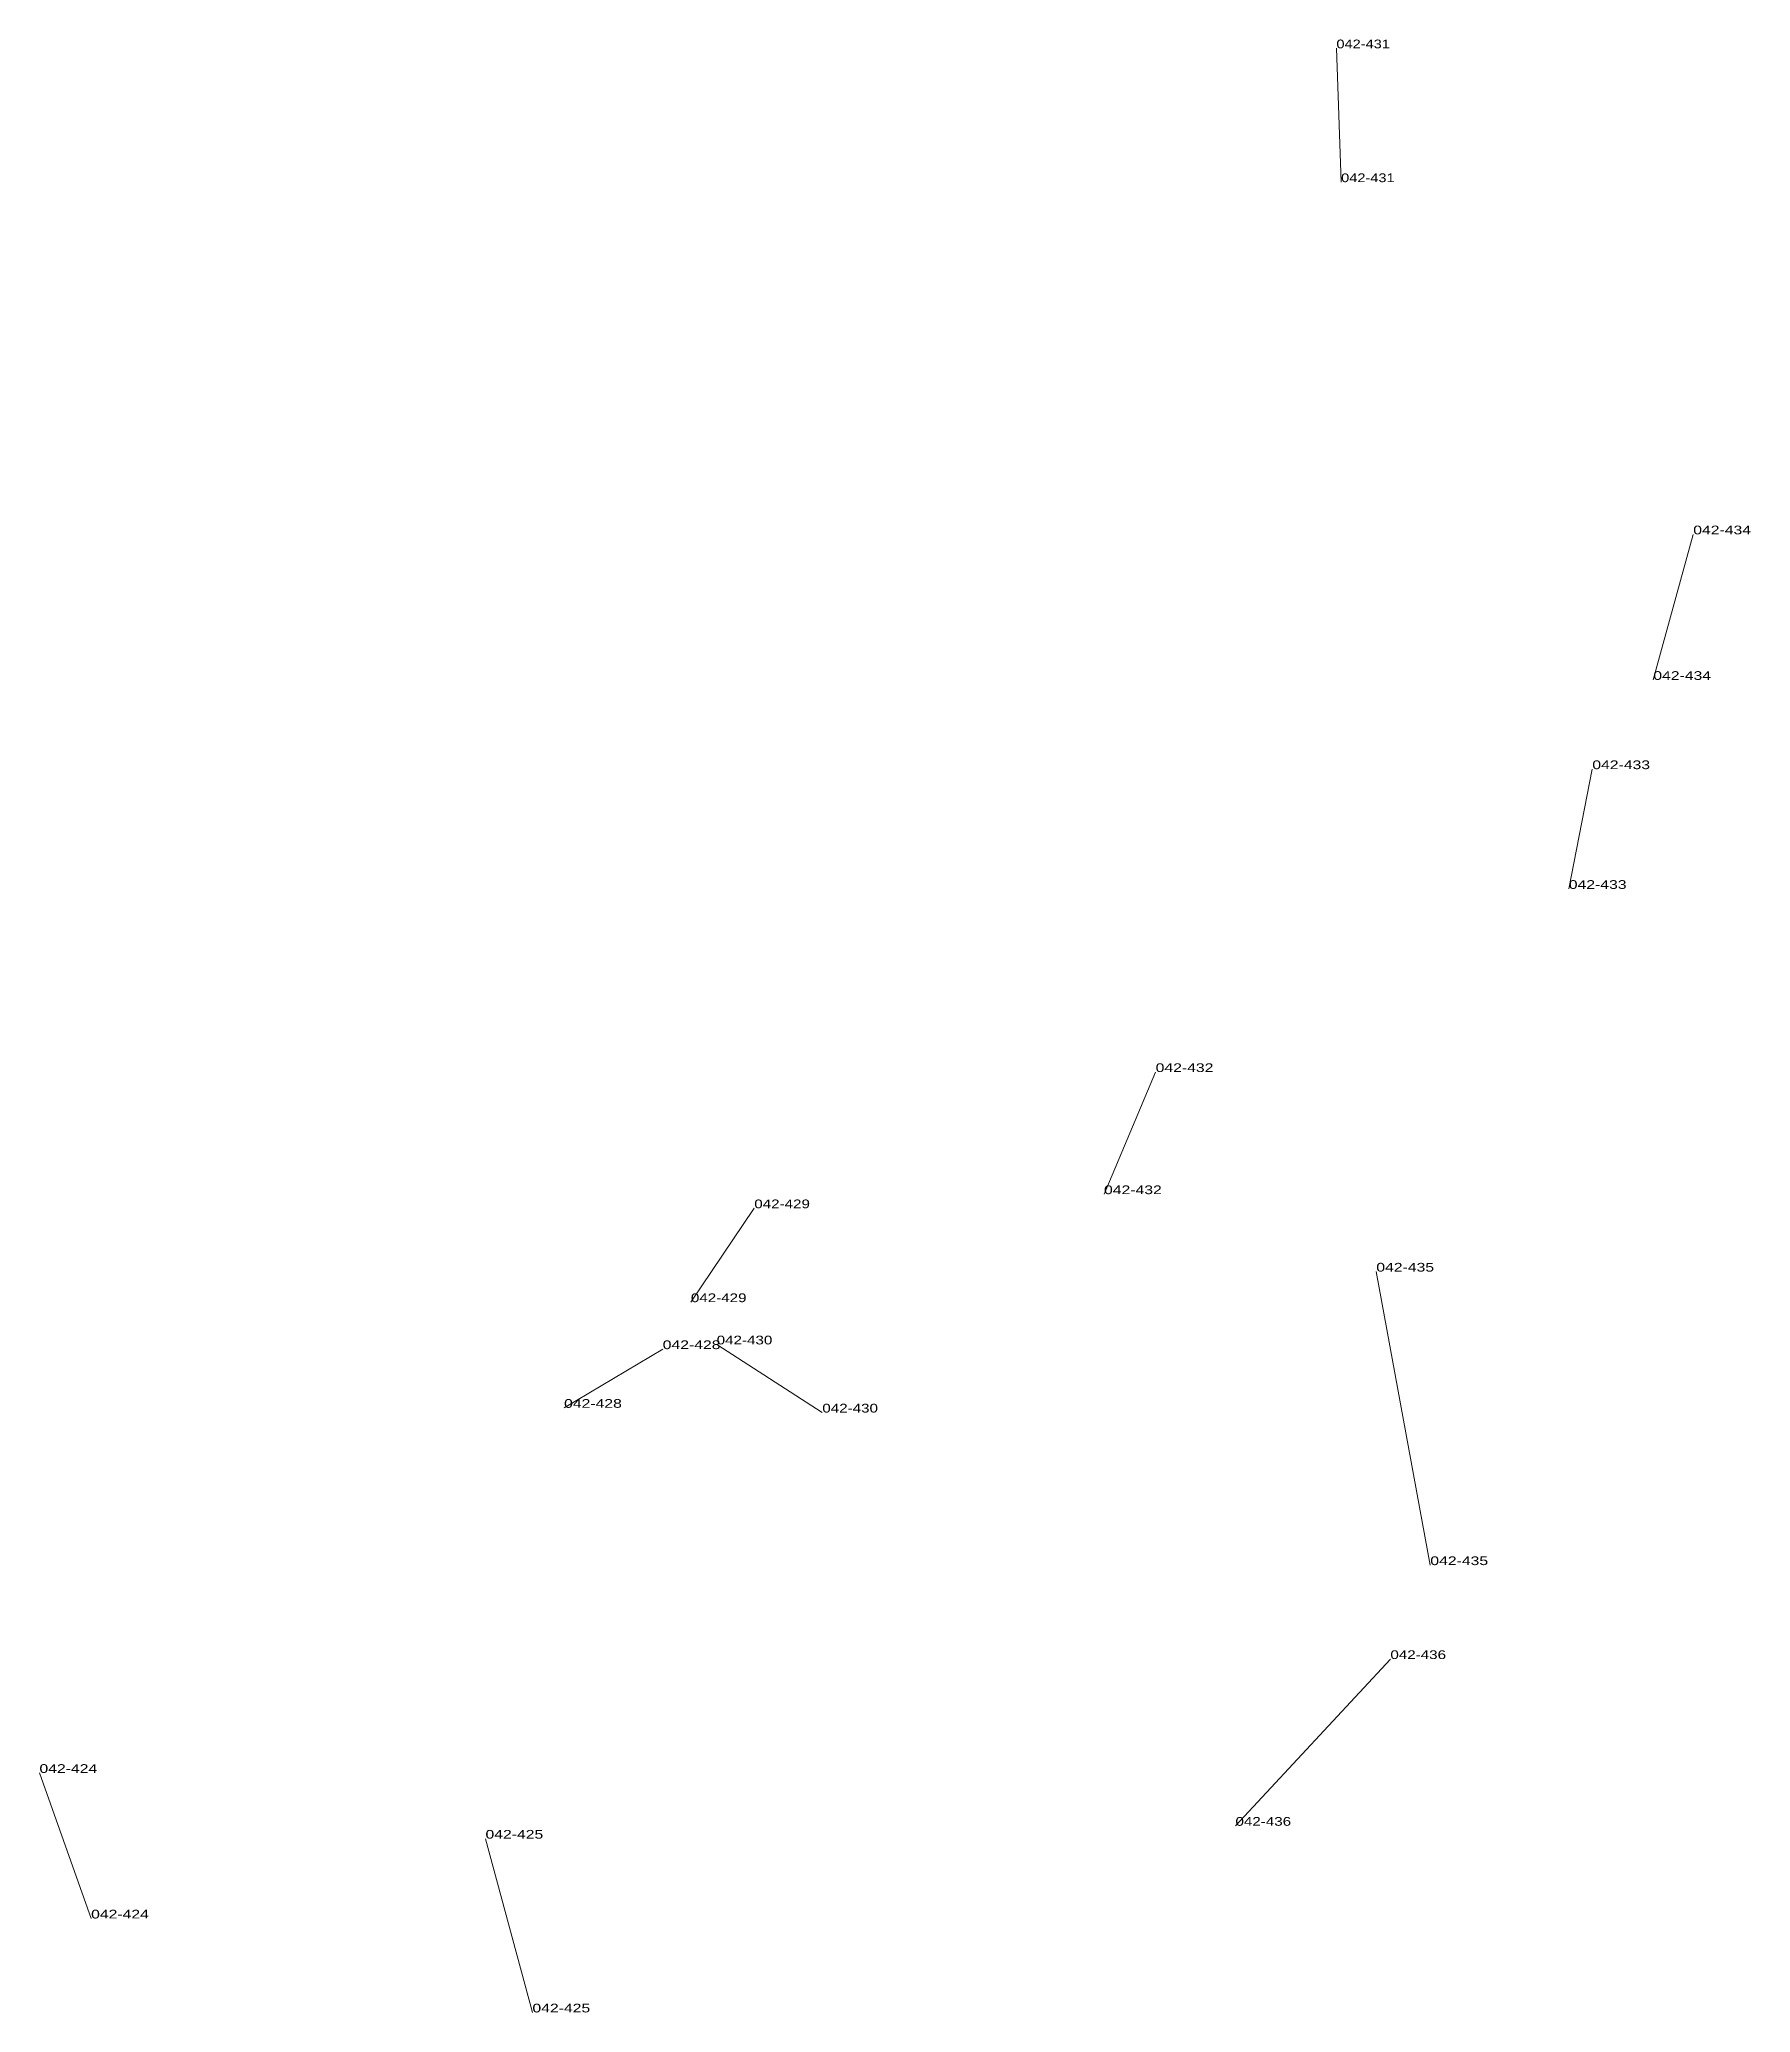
# Model space of a CAD drawing. Header units: metres. Extents: x 571156 to 607184, y 703608 to 727431.
# Drawn here: x 579109.3 to 579501.8, y 715480.9 to 715933.3 of the extents above; entities that cross this region are included whole.
import ezdxf

# ---------------------------------------------------------------- set-up
doc = ezdxf.new("R2010")
doc.units = ezdxf.units.M
doc.header["$LTSCALE"] = 0.8
doc.layers.add('60', color=7, linetype='Continuous', lineweight=13)
doc.layers.add('61', color=7, linetype='Continuous')

msp = doc.modelspace()

# ---------------------------------------------------------------- texts
at = {"layer": '60'}
for s, width, p in [('042-431', 1.25, (579407.88, 715900.63)), ('042-431', 1.25, (579407.88, 715900.63)), ('042-434', 1.35, (579488.64, 715819.87)), ('042-434', 1.35, (579488.64, 715819.87)), ('042-433', 1.35, (579460.1, 715738.57)), ('042-433', 1.35, (579460.1, 715738.57)), ('042-429', 1.3, (579273.28, 715665.34)), ('042-429', 1.3, (579273.28, 715665.34)), ('042-432', 1.35, (579353.5, 715668.57)), ('042-432', 1.35, (579353.5, 715668.57)), ('042-435', 1.35, (579415.95, 715650.81)), ('042-435', 1.35, (579415.95, 715650.81)), ('042-428', 1.35, (579229.66, 715619.58)), ('042-428', 1.35, (579229.66, 715619.58)), ('042-430', 1.3, (579288.89, 715618.5)), ('042-430', 1.3, (579288.89, 715618.5)), ('042-436', 1.3, (579383.65, 715523.74)), ('042-436', 1.3, (579383.65, 715523.74)), ('042-424', 1.35, (579121.18, 715502.48)), ('042-424', 1.35, (579121.18, 715502.48)), ('042-425', 1.35, (579222.4, 715480.94)), ('042-425', 1.35, (579222.4, 715480.94))]:
    msp.add_text(s, height=2, dxfattribs=dict(at, width=width)).set_placement(p)
at = {"layer": '61'}
for s, width, p in [('042-431', 1.25, (579406.8, 715931.32)), ('042-431', 1.25, (579406.8, 715931.32)), ('042-434', 1.35, (579479.48, 715786.49)), ('042-434', 1.35, (579479.48, 715786.49)), ('042-433', 1.35, (579465.49, 715766.03)), ('042-433', 1.35, (579465.49, 715766.03)), ('042-432', 1.35, (579365.34, 715696.57)), ('042-432', 1.35, (579365.34, 715696.57)), ('042-429', 1.3, (579258.74, 715643.81)), ('042-429', 1.3, (579258.74, 715643.81)), ('042-430', 1.3, (579264.66, 715634.12)), ('042-430', 1.3, (579264.66, 715634.12)), ('042-428', 1.35, (579252.28, 715633.04)), ('042-428', 1.35, (579252.28, 715633.04)), ('042-435', 1.35, (579428.34, 715583.51)), ('042-435', 1.35, (579428.34, 715583.51)), ('042-436', 1.3, (579419.18, 715561.97)), ('042-436', 1.3, (579419.18, 715561.97)), ('042-424', 1.35, (579109.33, 715535.86)), ('042-424', 1.35, (579109.33, 715535.86)), ('042-425', 1.35, (579211.63, 715520.78)), ('042-425', 1.35, (579211.63, 715520.78))]:
    msp.add_text(s, height=2, dxfattribs=dict(at, width=width)).set_placement(p)

# ---------------------------------------------------------------- linework, layer by layer
at = {"layer": '60'}
for p, q in [((579406.8, 715931.32), (579407.88, 715900.63)), ((579406.8, 715931.32), (579407.88, 715900.63)), ((579479.48, 715786.49), (579488.64, 715819.87)), ((579479.48, 715786.49), (579488.64, 715819.87)), ((579465.49, 715766.03), (579460.1, 715738.57)), ((579465.49, 715766.03), (579460.1, 715738.57)), ((579365.34, 715696.57), (579353.5, 715668.57)), ((579365.34, 715696.57), (579353.5, 715668.57)), ((579258.74, 715643.81), (579273.28, 715665.34)), ((579258.74, 715643.81), (579273.28, 715665.34)), ((579428.34, 715583.51), (579415.95, 715650.81)), ((579428.34, 715583.51), (579415.95, 715650.81)), ((579252.28, 715633.04), (579229.66, 715619.58)), ((579252.28, 715633.04), (579229.66, 715619.58)), ((579264.66, 715634.12), (579288.89, 715618.5)), ((579264.66, 715634.12), (579288.89, 715618.5)), ((579419.18, 715561.97), (579383.65, 715523.74)), ((579419.18, 715561.97), (579383.65, 715523.74)), ((579109.33, 715535.86), (579121.18, 715502.48)), ((579109.33, 715535.86), (579121.18, 715502.48)), ((579211.63, 715520.78), (579222.4, 715480.94)), ((579211.63, 715520.78), (579222.4, 715480.94))]:
    msp.add_line(p, q, dxfattribs=at)

msp.set_redraw_order([(e.dxf.handle, doc.entitydb.next_handle()) for e in msp.query("TEXT MTEXT ATTDEF DIMENSION ARC_DIMENSION")])  # texts and dimensions are drawn at this point

doc.saveas('drawing.dxf')
